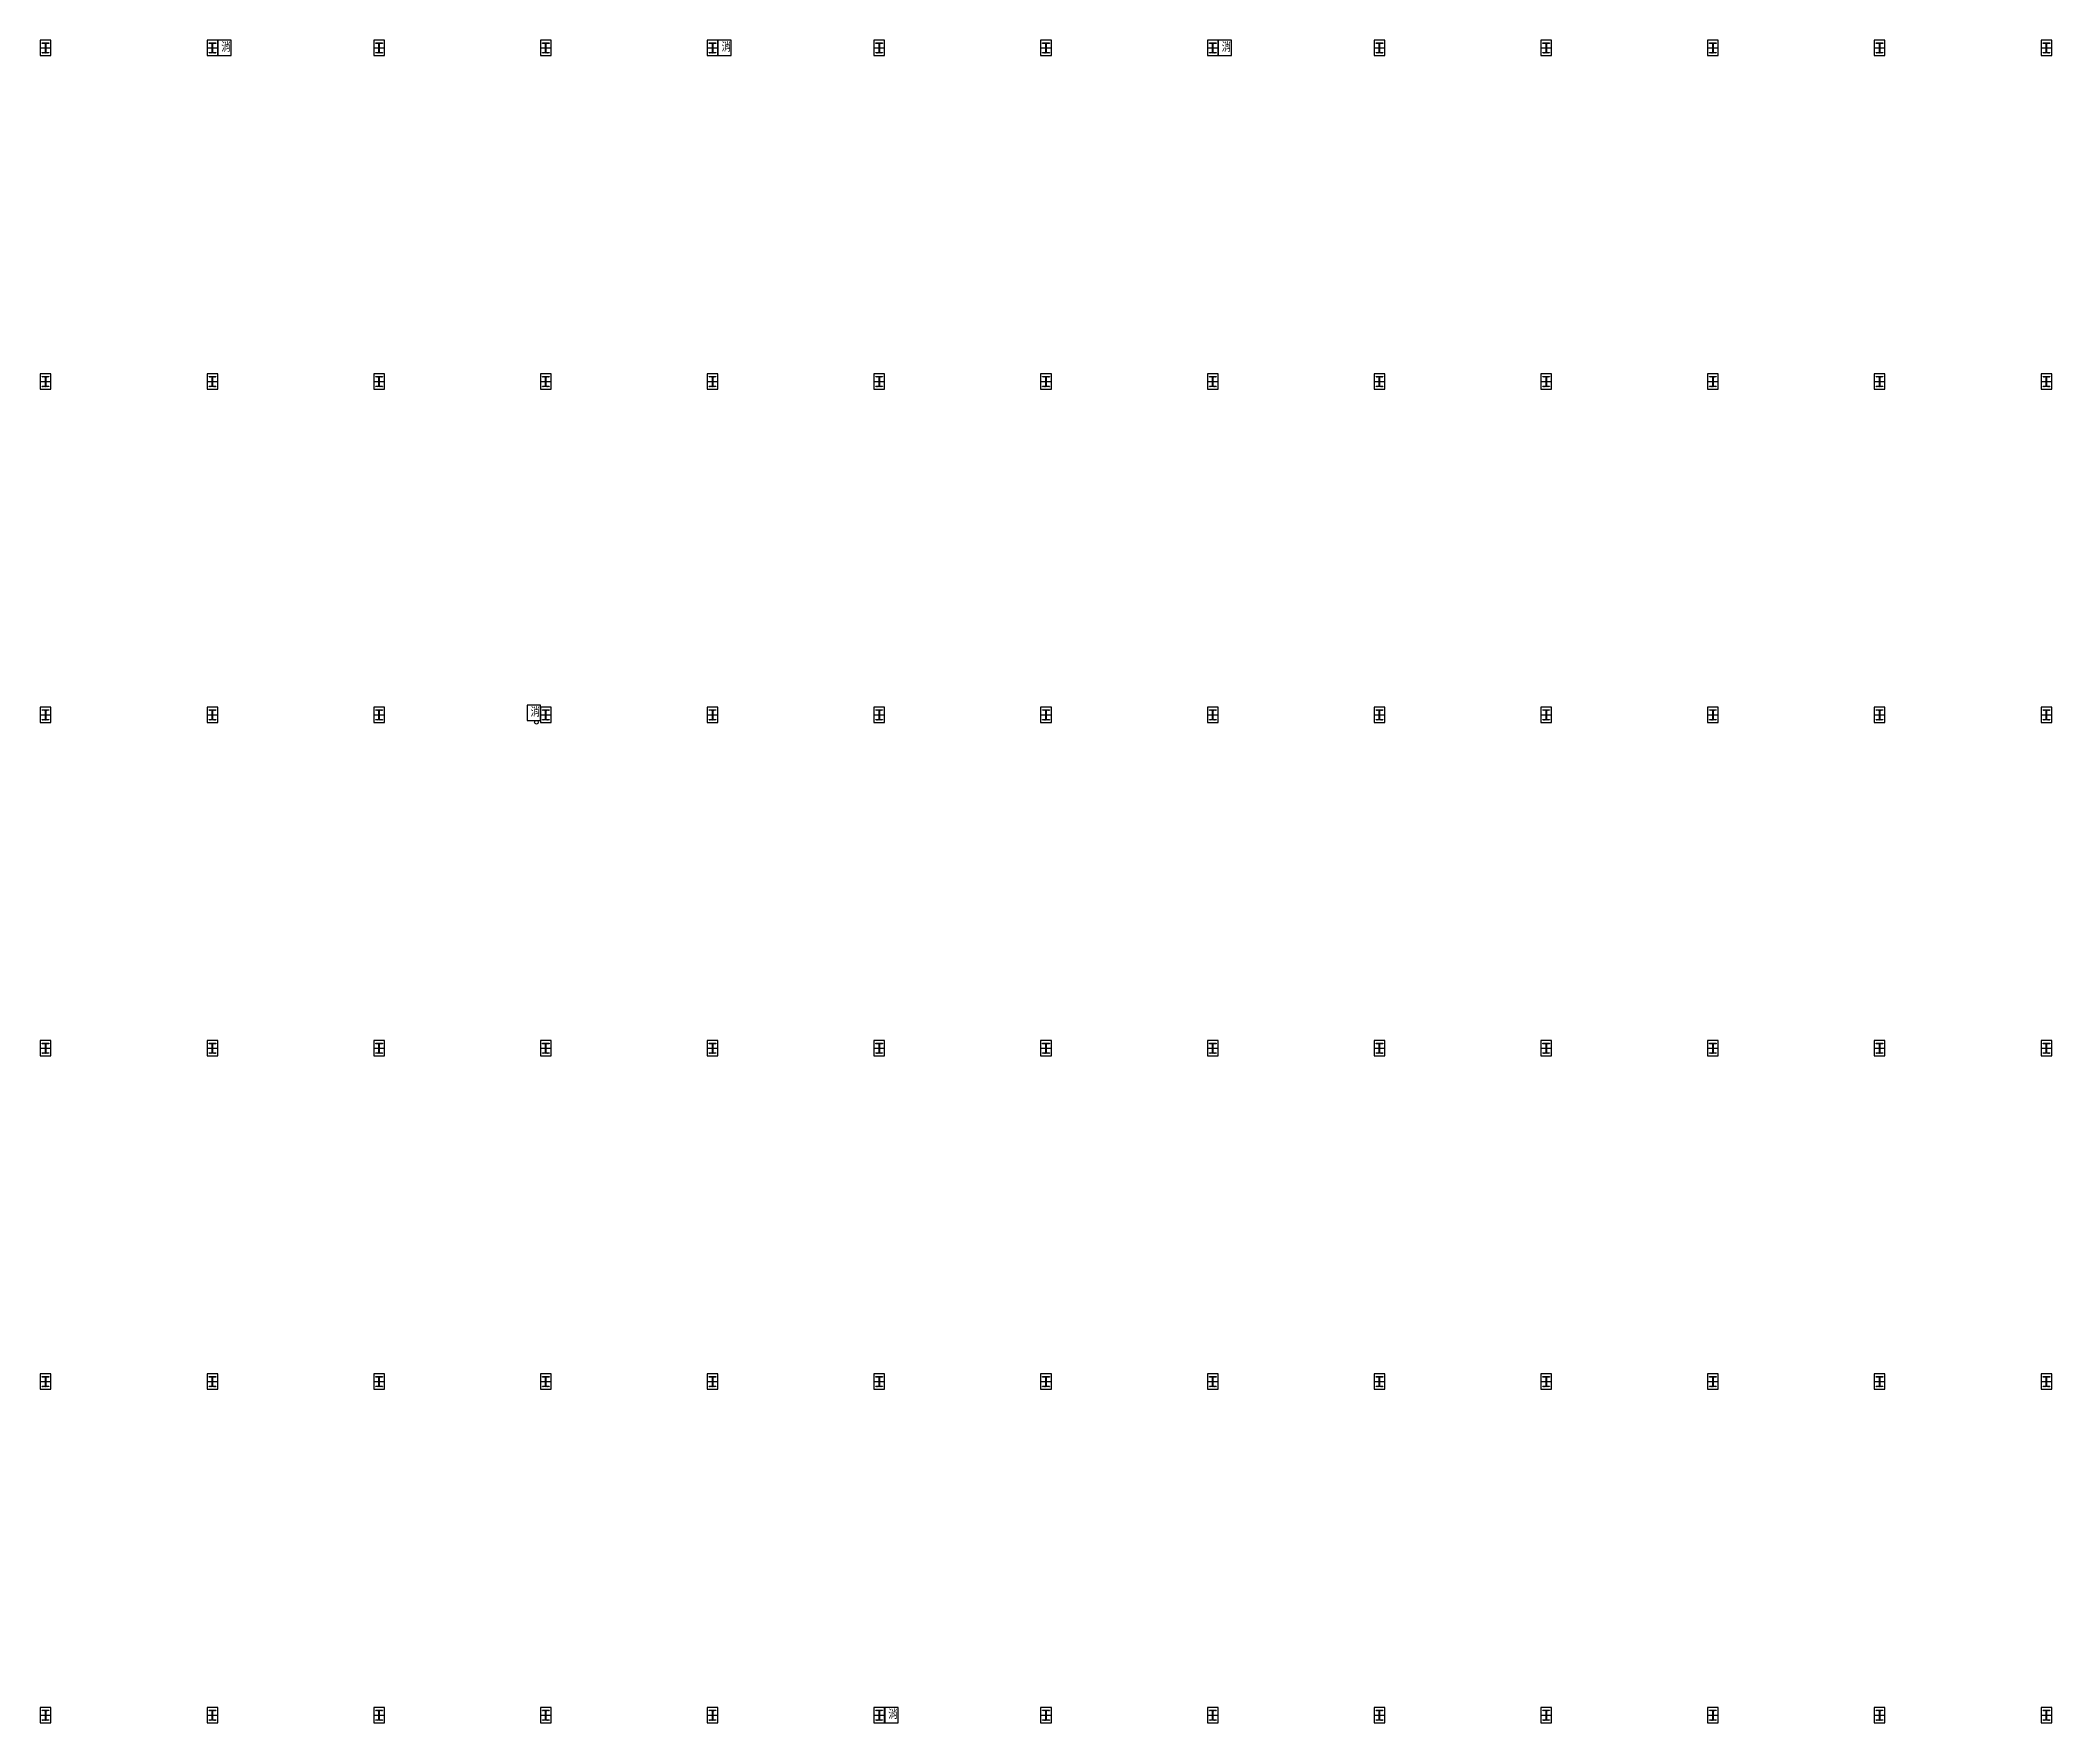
# Model space of a CAD drawing. Extents: x -40736 to 716455, y -65544 to 37405.
# Drawn here: x 234446 to 246511, y 21059 to 31151 of the extents above; entities that cross this region are included whole.
import ezdxf

# ---------------------------------------------------------------- set-up
doc = ezdxf.new("R2010")
doc.units = 0
doc.header["$LTSCALE"] = 600
doc.header["$MEASUREMENT"] = 0
doc.layers.get('0').update_dxf_attribs({"linetype": 'CONTINUOUS'})
for name, color, linetype in [('1', 1, 'CONTINUOUS'), ('C6', 6, 'CONTINUOUS'), ('消防箱', 121, 'CONTINUOUS')]:
    doc.layers.add(name, color=color, linetype=linetype)
doc.styles.add('asd', font='KAIU.TTF', dxfattribs={"width": 0.8})

# ---------------------------------------------------------------- blocks, each defined once
blk = doc.blocks.new('*X413')
at = {"layer": 'C6', "color": 0}
for p, q in [((11764, 29454), (11764, 29455)), ((11764, 29453), (11765, 29455)), ((11765, 29452), (11767, 29455)), ((11765, 29452), (11768, 29455)), ((11767, 29452), (11770, 29455)), ((11768, 29452), (11771, 29455)), ((11770, 29452), (11772, 29455)), ((11771, 29452), (11773, 29455)), ((11773, 29452), (11775, 29455)), ((11773, 29452), (11776, 29455)), ((11775, 29452), (11778, 29455)), ((11776, 29452), (11779, 29455)), ((11778, 29452), (11780, 29455)), ((11779, 29452), (11781, 29455)), ((11781, 29452), (11783, 29455)), ((11781, 29452), (11784, 29455)), ((11783, 29452), (11786, 29455)), ((11783, 29451), (11787, 29455)), ((11783, 29449), (11784, 29451)), ((11783, 29448), (11784, 29450)), ((11783, 29446), (11784, 29448)), ((11783, 29446), (11784, 29447)), ((11783, 29444), (11784, 29445)), ((11783, 29443), (11784, 29445)), ((11783, 29441), (11784, 29443)), ((11783, 29440), (11784, 29442)), ((11783, 29439), (11784, 29440)), ((11783, 29438), (11784, 29439)), ((11786, 29452), (11788, 29455)), ((11787, 29452), (11789, 29455)), ((11788, 29452), (11791, 29455)), ((11789, 29452), (11792, 29455)), ((11791, 29452), (11794, 29455)), ((11792, 29452), (11795, 29455)), ((11794, 29452), (11796, 29455)), ((11795, 29452), (11797, 29455)), ((11796, 29452), (11799, 29455)), ((11797, 29452), (11800, 29455)), ((11799, 29452), (11802, 29455)), ((11800, 29452), (11802, 29455)), ((11802, 29452), (11804, 29454)), ((11803, 29452), (11804, 29453)), ((11764, 29395), (11765, 29397)), ((11764, 29395), (11766, 29397)), ((11765, 29395), (11768, 29397)), ((11766, 29395), (11769, 29397)), ((11768, 29395), (11771, 29397)), ((11769, 29395), (11771, 29397)), ((11771, 29395), (11773, 29397)), ((11772, 29395), (11774, 29397)), ((11773, 29395), (11776, 29397)), ((11774, 29395), (11777, 29397)), ((11776, 29395), (11779, 29397)), ((11777, 29395), (11779, 29397)), ((11779, 29395), (11781, 29397)), ((11780, 29395), (11782, 29397)), ((11781, 29395), (11784, 29398)), ((11782, 29395), (11785, 29397)), ((11783, 29436), (11784, 29437)), ((11783, 29435), (11784, 29437)), ((11783, 29433), (11784, 29435)), ((11783, 29432), (11784, 29434)), ((11783, 29431), (11784, 29432)), ((11783, 29430), (11784, 29431)), ((11783, 29428), (11784, 29430)), ((11783, 29427), (11784, 29429)), ((11783, 29425), (11784, 29427)), ((11783, 29424), (11784, 29426)), ((11783, 29423), (11784, 29424)), ((11783, 29422), (11784, 29423)), ((11783, 29420), (11784, 29422)), ((11783, 29419), (11784, 29421)), ((11783, 29417), (11784, 29419)), ((11783, 29416), (11784, 29418)), ((11783, 29415), (11784, 29416)), ((11783, 29414), (11784, 29415)), ((11783, 29412), (11784, 29414)), ((11783, 29411), (11784, 29413)), ((11783, 29409), (11784, 29411)), ((11783, 29408), (11784, 29410)), ((11783, 29407), (11784, 29408)), ((11783, 29406), (11784, 29407)), ((11783, 29404), (11784, 29406)), ((11783, 29403), (11784, 29405)), ((11783, 29401), (11784, 29403)), ((11783, 29401), (11784, 29402)), ((11783, 29399), (11784, 29400)), ((11783, 29398), (11784, 29399)), ((11784, 29395), (11787, 29397)), ((11785, 29395), (11787, 29397)), ((11787, 29395), (11789, 29397)), ((11788, 29395), (11790, 29397)), ((11789, 29395), (11792, 29397)), ((11790, 29395), (11793, 29397)), ((11792, 29395), (11794, 29397)), ((11793, 29395), (11795, 29397)), ((11795, 29395), (11797, 29397)), ((11795, 29395), (11798, 29397)), ((11797, 29395), (11800, 29397)), ((11798, 29395), (11801, 29397)), ((11800, 29395), (11802, 29397)), ((11801, 29395), (11803, 29397)), ((11803, 29395), (11804, 29396)), ((11803, 29395), (11804, 29395))]:
    blk.add_line(p, q, dxfattribs=at)
blk = doc.blocks.new('*U537')
at = {"color": 1, "linetype": 'Continuous'}
blk.add_line((-32, 0), (32, 0), dxfattribs=at)
at = {"color": 1}
blk.add_lwpolyline([(-32, -46), (32, -46), (32, 46), (-32, 46)], close=True, dxfattribs=at)
blk.add_lwpolyline([(-20, 30), (20, 30), (20, 27), (1, 27), (1, -28), (20, -28), (20, -30), (-20, -30), (-20, -28), (-1, -28), (-1, 27), (-20, 27), (-20, 30)], dxfattribs=at)
blk.add_blockref('*X413', (-11784, -29425), dxfattribs=at)
blk = doc.blocks.new('*U538')
at = {"color": 0, "linetype": 'ByBlock', "lineweight": -2}
for p in [(0, 0), (0, -2000), (0, -4000), (0, -6000), (0, -8000), (0, -10000)]:
    blk.add_blockref('*U537', p, dxfattribs=at)
blk = doc.blocks.new('*U531')
at = {"color": 0}
blk.add_blockref('*U538', (0, 5000), dxfattribs=at)
blk = doc.blocks.new('*U532')
at = {"layer": '1', "color": 0, "linetype": 'ByBlock', "lineweight": -2}
for p in [(0, 0), (1000, 0), (2000, 0), (3000, 0), (4000, 0), (5000, 0), (6000, 0), (7000, 0), (8000, 0), (9000, 0), (10000, 0), (11000, 0), (12000, 0)]:
    blk.add_blockref('*U531', p, dxfattribs=at)
blk = doc.blocks.new('A$C40B60668')
at = {"layer": '消防箱'}
for p, q in [((0, 92), (0, 0)), ((80, 92), (0, 92)), ((0, 0), (80, 0)), ((80, 0), (80, 92)), ((80, 0), (80, 92))]:
    blk.add_line(p, q, dxfattribs=at)
at = {"layer": '消防箱', "insert": (21, 78), "char_height": 50, "attachment_point": 1, "style": 'asd'}
blk.add_mtext_dynamic_manual_height_columns('消', width=33.6, gutter_width=500, heights=[0], dxfattribs=at)

msp = doc.modelspace()

# ---------------------------------------------------------------- linework, layer by layer
at = {"layer": '1', "color": 1}
msp.add_circle((237422.44108, 27060.34864), 11, dxfattribs=at)

# ---------------------------------------------------------------- block references
at = {"layer": '1', "color": 0}
msp.add_blockref('*U532', (234478.94108, 26105.34864), dxfattribs=at)
at = {"layer": '消防箱', "color": 111}
for p in [(235511.44104, 31059.34843), (238511.44104, 31059.34843), (241511.44104, 31059.34843), (237366.44104, 27071.34843), (239511.44104, 21059.34843)]:
    msp.add_blockref('A$C40B60668', p, dxfattribs=at)

doc.saveas('drawing.dxf')
